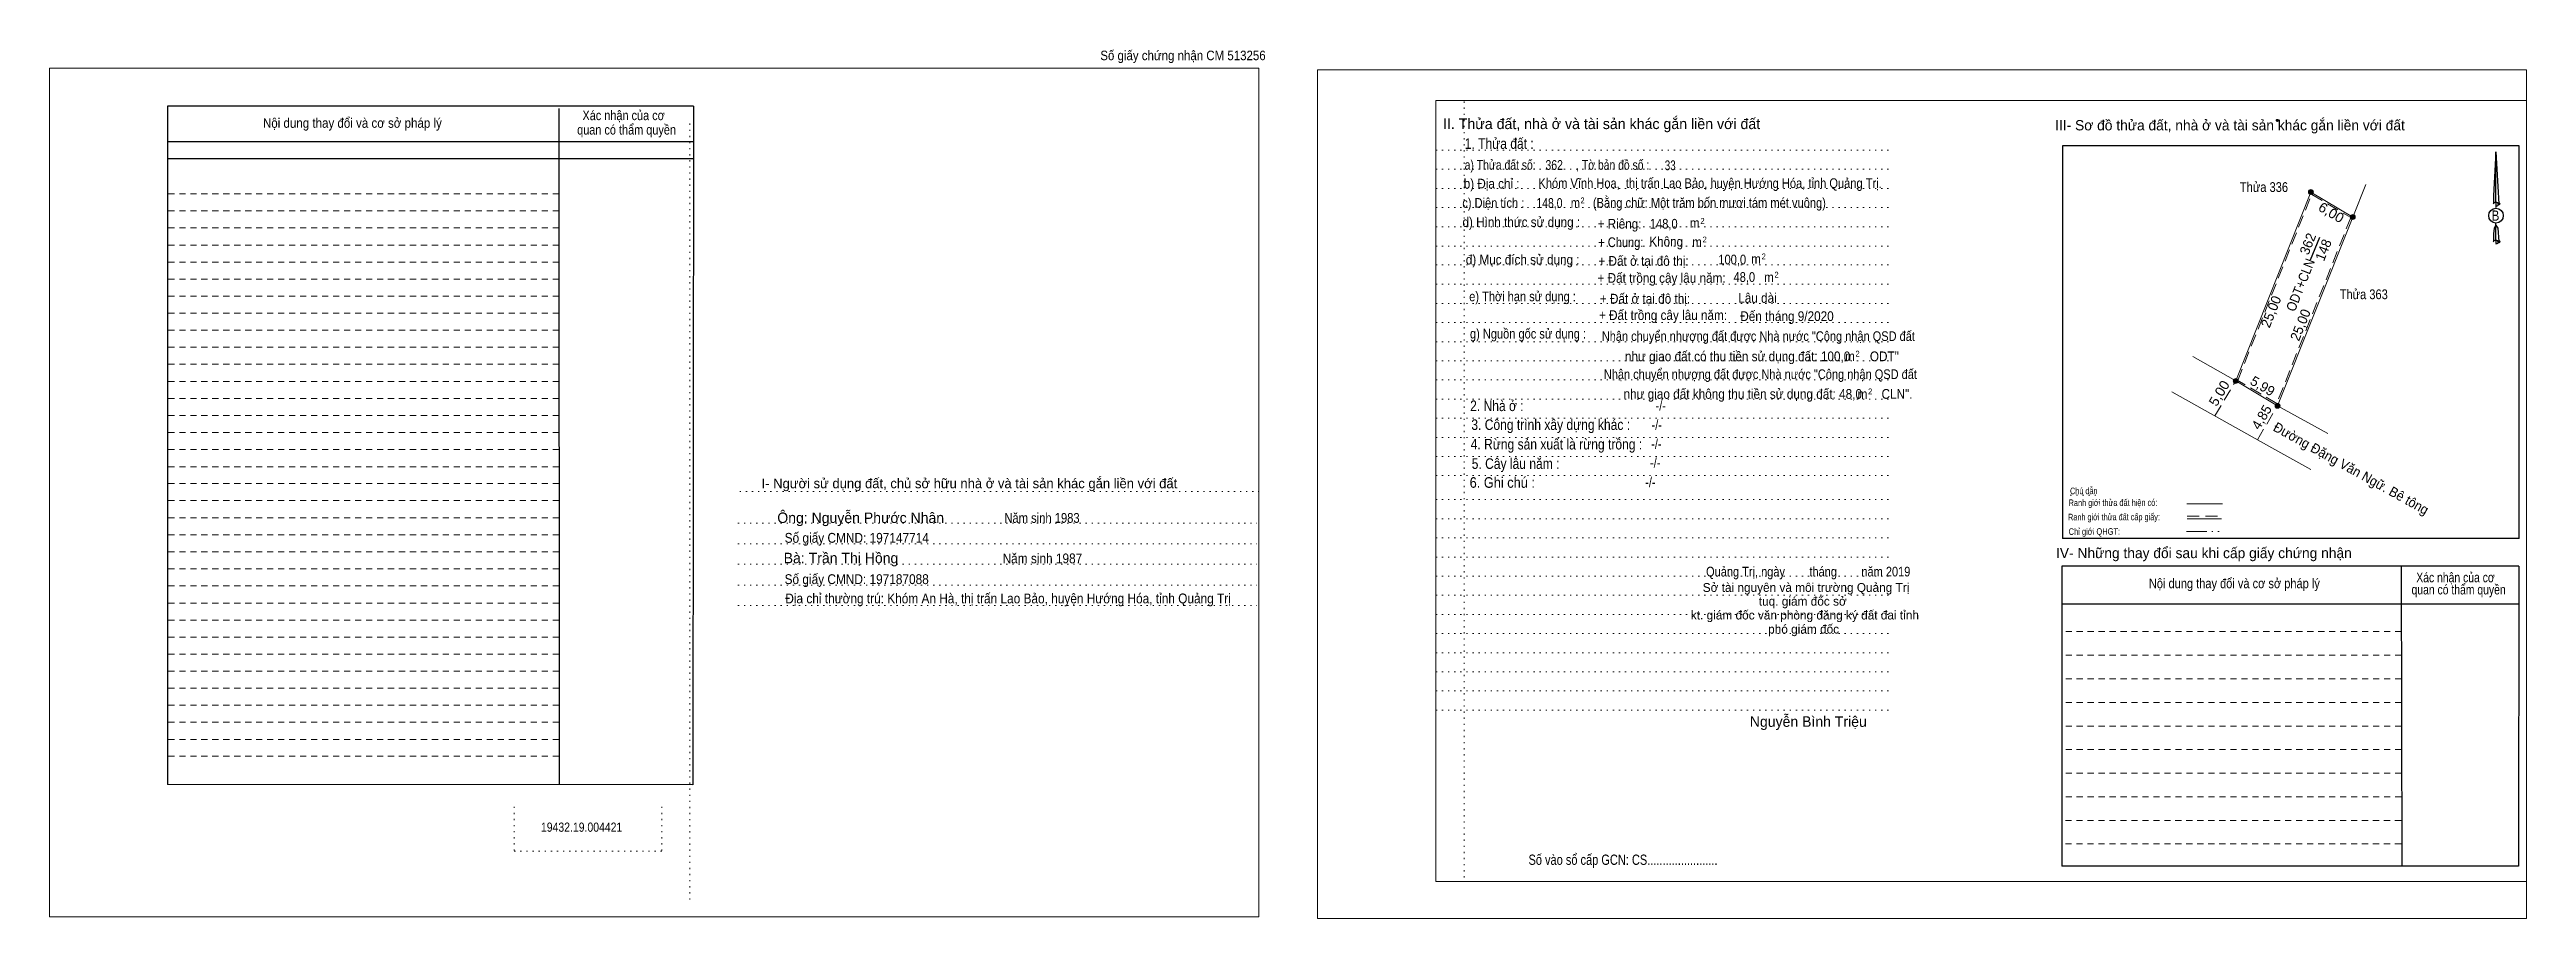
# Model space of a CAD drawing. Header units: metres. Extents: x 543288 to 552499, y 1822776 to 1839668.
# Drawn here: x 550483.1 to 550787.6, y 1838004.6 to 1838111.4 of the extents above; entities that cross this region are included whole.
import ezdxf
from ezdxf.enums import TextEntityAlignment as Align

# ---------------------------------------------------------------- set-up
doc = ezdxf.new("R2010")
doc.units = ezdxf.units.M
doc.header["$LTSCALE"] = 0.5
doc.header["$PDMODE"] = 32
doc.header["$PDSIZE"] = 0.25
for name, pattern in [('DASH_DOUBLE_DOT', [9.2, 5, -1.2, 0.3, -1.2, 0.3, -1.2]), ('DOTTED', [1.5, 0.3, -1.2]), ('MEDIUM_DASHED', [4.5, 3, -1.5]), ('SHORT_DASHED', [2.7, 1.5, -1.2])]:
    doc.linetypes.add(name, pattern=pattern)
for name, color, linetype, lineweight in [('1', 7, 'Continuous', 13), ('10', 7, 'Continuous', 13), ('18', 7, 'Continuous', 25), ('28', 7, 'SHORT_DASHED', 13), ('55', 7, 'DASH_DOUBLE_DOT', 13), ('8', 7, 'Continuous', 13)]:
    doc.layers.add(name, color=color, linetype=linetype, lineweight=lineweight)
doc.layers.add('40', color=7, linetype='Continuous')
doc.layers.add('9', color=7, linetype='Continuous')

msp = doc.modelspace()

# ---------------------------------------------------------------- texts
at = {"layer": '10', "width": 0.8}
msp.add_text('362', height=1.2, dxfattribs=at).set_placement((550668.065, 1838096.6), align=Align.CENTER)
at = {"layer": '18'}
for s, height, p in [('II. Thửa đất, nhà ở và tài sản khác gắn liền với đất', 1.303, (550673.895, 1838101.61)), ('Ông: Nguyễn Phước Nhân', 1.29, (550582.805, 1838053.18)), ('Bà: Trần Thị Hồng', 1.29, (550580.385, 1838048.23)), ('Sở tài nguyên và môi trường Quảng Trị', 1.086, (550699.03, 1838044.71)), ('tuq. giám đốc sở', 1.087, (550698.625, 1838043.02)), ('kt. giám đốc văn phòng đăng ký đất đai tỉnh', 1.087, (550698.89, 1838041.32)), ('phó giám đốc', 1.087, (550698.73, 1838039.59)), ('Nguyễn Bình Triệu', 1.29, (550699.31, 1838028.12))]:
    msp.add_text(s, height=height, dxfattribs=at).set_placement(p, align=Align.CENTER)
for s, height, width, p in [('1. Thửa đất :', 1.303, 0.85, (550661.31, 1838099.18)), ('b) Địa chỉ : ', 1.194, 0.9, (550660.575, 1838094.31)), ('a) Thửa đất số:              , Tờ bản đồ số : ', 1.194, 0.8, (550668.585, 1838096.61)), ('33', 1.2, 0.75, (550682.33, 1838096.56)), ('c) Diện tích :                                                   ', 1.194, 0.85, (550670.195, 1838091.94)), ('148,0', 1.2, 0.8, (550667.485, 1838091.92)), (' m', 1.194, 0.85, (550670.48, 1838091.95)), ('2', 0.7235, 0.75, (550671.555, 1838092.48)), ('(Bằng chữ: Một trăm bốn mươi tám mét vuông)', 1.2, 0.85, (550687.145, 1838091.95)), ('d) Hình thức sử dụng :', 1.194, 0.9, (550664.025, 1838089.58)), ('+ Riêng: ', 1.194, 0.9, (550676.3, 1838089.37)), (' m', 1.194, 0.9, (550685.145, 1838089.47)), ('2', 0.7235, 0.8, (550686.305, 1838089.96)), ('B', 1.251, 0.85, (550783.785, 1838090.35)), ('đ) Mục đích sử dụng :', 1.194, 0.9, (550664.195, 1838084.97)), ('       + Chung:', 1.194, 0.85, (550674.94, 1838087.1)), ('+ Đất ở tại đô thị:', 1.2, 0.9, (550679.05, 1838084.8)), ('Không', 1.194, 0.9, (550681.835, 1838087.18)), (' m', 1.194, 0.9, (550685.425, 1838087.12)), ('2', 0.7235, 0.8, (550686.565, 1838087.67)), ('100,0', 1.2, 0.85, (550689.955, 1838084.97)), (' m', 1.194, 0.9, (550692.675, 1838085.05)), ('2', 0.7235, 0.8, (550693.825, 1838085.59)), ('+ Đất trồng cây lâu năm:', 1.198, 0.9, (550681.265, 1838082.71)), ('48,0', 1.2, 0.85, (550691.44, 1838082.82)), (' m', 1.194, 0.9, (550694.265, 1838082.8)), ('2', 0.7235, 0.8, (550695.405, 1838083.35)), ('e) Thời hạn sử dụng :', 1.194, 0.85, (550664.175, 1838080.44)), ('+ Đất ở tại đô thị:', 1.2, 0.9, (550679.23, 1838080.16)), ('Lâu dài', 1.198, 0.9, (550693.06, 1838080.25)), ('g) Nguồn gốc sử dụng :', 1.194, 0.85, (550664.845, 1838075.86)), ('+ Đất trồng cây lâu năm:', 1.198, 0.9, (550681.445, 1838078.14)), ('Đến tháng 9/2020', 1.2, 0.9, (550696.69, 1838078.01)), (' m', 1.194, 0.9, (550704.225, 1838073.09)), ('2', 0.7235, 0.8, (550705.365, 1838073.64)), ('2. Nhà ở :', 1.303, 0.85, (550661.02, 1838066.94)), (' m', 1.194, 0.9, (550705.775, 1838068.44)), ('2', 0.7235, 0.8, (550706.915, 1838068.99)), ('3. Công trình xây dựng khác :', 1.303, 0.85, (550667.64, 1838064.62)), ('4. Rừng sản xuất là rừng trồng :', 1.303, 0.85, (550668.34, 1838062.22)), ('6. Ghi chú :', 1.303, 0.9, (550661.685, 1838057.51)), ('5. Cây lâu năm :', 1.303, 0.85, (550663.32, 1838059.83)), ('Quảng Trị, ngày        tháng        năm 2019', 1.19, 0.85, (550699.295, 1838046.61)), ('19432.19.004421', 1.13, 0.85, (550548.495, 1838015.22)), ('Số vào sổ cấp GCN: CS.......................', 1.265, 0.8, (550676.53, 1838011.15))]:
    msp.add_text(s, height=height, dxfattribs=dict(at, width=width)).set_placement(p, align=Align.CENTER)
for s, height, width, p in [('Khóm Vĩnh Hoa,  thị trấn Lao Bảo, huyện Hướng Hóa, tỉnh Quảng Trị.', 1.2, 0.85, (550666.12, 1838094.36)), ('Nhận chuyển nhượng đất được Nhà nước "Công nhận QSD đất ', 1.19, 0.85, (550673.92, 1838075.56)), ('như giao đất có thu tiền sử dụng đất: 100,0      ODT"', 1.2, 0.9, (550676.76, 1838073.07)), ('Nhận chuyển nhượng đất được Nhà nước "Công nhận QSD đất ', 1.19, 0.85, (550674.17, 1838070.88)), ('như giao đất không thu tiền sử dụng đất: 48,0      CLN".', 1.2, 0.9, (550676.59, 1838068.45))]:
    msp.add_text(s, height=height, dxfattribs=dict(at, width=width)).set_placement(p)
at = {"layer": '28'}
for s, height, width, p in [('Nội dung thay đổi và cơ sở pháp lý', 1.18, 0.9, (550520.315, 1838101.77)), ('Nội dung thay đổi và cơ sở pháp lý', 1.18, 0.9, (550520.315, 1838101.77)), (' quan có thẩm quyền', 1.18, 0.85, (550553.835, 1838100.94)), (' quan có thẩm quyền', 1.18, 0.85, (550553.835, 1838100.94)), ('Xác nhận của cơ', 1.18, 0.85, (550553.66, 1838102.71)), ('Xác nhận của cơ', 1.18, 0.85, (550553.66, 1838102.71)), ('-/-', 1.194, 0.85, (550681.165, 1838066.99)), ('-/-', 1.194, 0.85, (550680.675, 1838064.65)), ('-/-', 1.194, 0.85, (550680.635, 1838062.31)), ('-/-', 1.194, 0.85, (550679.895, 1838057.6)), ('-/-', 1.194, 0.85, (550680.485, 1838059.98)), ('Nội dung thay đổi và cơ sở pháp lý', 1.194, 0.85, (550751.69, 1838045.16)), ('Xác nhận của cơ', 1.194, 0.8, (550778.875, 1838045.89)), (' quan có thẩm quyền', 1.194, 0.8, (550779.08, 1838044.4))]:
    msp.add_text(s, height=height, dxfattribs=dict(at, width=width)).set_placement(p, align=Align.CENTER)
for s, height, p in [('III- Sơ đồ thửa đất, nhà ở và tài sản khác gắn liền với đất', 1.267, (550751.15, 1838101.45)), ('I- Người sử dụng đất, chủ sở hữu nhà ở và tài sản khác gắn liền với đất', 1.197, (550596.175, 1838057.45)), ('IV- Những thay đổi sau khi cấp giấy chứng nhận', 1.267, (550747.945, 1838048.86))]:
    msp.add_text(s, height=height, dxfattribs=at).set_placement(p, align=Align.CENTER)
for s, width, p in [('Năm sinh 1983', 0.85, (550600.47, 1838053.2)), ('Số giấy CMND: 197147714', 0.9, (550573.46, 1838050.75)), ('Năm sinh 1987', 0.9, (550600.25, 1838048.22)), ('Số giấy CMND: 197187088', 0.9, (550573.45, 1838045.67)), ('Địa chỉ thường trú: Khóm An Hà, thị trấn Lao Bảo, huyện Hướng Hóa, tỉnh Quảng Trị', 0.9, (550573.54, 1838043.3))]:
    msp.add_text(s, height=1.21, dxfattribs=dict(at, width=width)).set_placement(p)
at = {"layer": '40', "width": 0.9}
msp.add_text('Số giấy chứng nhận CM 513256', height=1.173, dxfattribs=at).set_placement((550622.43, 1838110.08), align=Align.CENTER)
at = {"layer": '55'}
for s, height, width, p in [('Ranh giới thửa đất hiện có:', 0.8143, 0.8, (550736.764, 1838055.2727)), ('Chú dẫn', 0.8101, 0.8, (550733.179, 1838056.7239)), ('Chỉ giới QHGT:', 0.8108, 0.85, (550734.479, 1838051.7275)), ('Ranh giới thửa đất cấp giấy:', 0.8108, 0.8, (550736.889, 1838053.5131))]:
    msp.add_text(s, height=height, rotation=0.135, dxfattribs=dict(at, width=width)).set_placement(p, align=Align.CENTER)
at = {"layer": '8', "width": 0.85}
for s, p in [('Thửa 336', (550755.33, 1838093.88)), ('Thửa 363', (550767.595, 1838080.7))]:
    msp.add_text(s, height=1.2, dxfattribs=at).set_placement(p, align=Align.CENTER)
at = {"layer": '8'}
for s, rotation, width, p in [('6,00', 329.249, 1.05, (550763.2982, 1838090.8365)), ('5,00', 59.233, 1.05, (550750.344, 1838068.8281)), ('Đường Đặng Văn Ngữ. Bê tông', 330.927, 0.95, (550765.7484, 1838059.367))]:
    msp.add_text(s, height=1.2, rotation=rotation, dxfattribs=dict(at, width=width)).set_placement(p, align=Align.CENTER)
for s, rotation, p in [('362', 68.353, (550761.2775, 1838087.2787)), ('148', 68.353, (550763.1975, 1838086.5287)), ('25,00', 68.288, (550756.7539, 1838078.943)), ('25,00', 68.258, (550760.3649, 1838077.3127)), ('5,99', 329.282, (550754.8585, 1838069.5034)), ('4,85', 59.259, (550755.5584, 1838065.8833))]:
    msp.add_text(s, height=1.2, rotation=rotation, dxfattribs=at).set_placement(p, align=Align.CENTER)
at = {"layer": '8', "width": 0.9}
msp.add_text('ODT+CLN', height=1.2, rotation=68.353, dxfattribs=at).set_placement((550761.6208, 1838085.3773), align=Align.RIGHT)
at = {"layer": '9', "width": 0.85}
msp.add_text('148,0', height=1.2, dxfattribs=at).set_placement((550681.535, 1838089.37), align=Align.CENTER)

# ---------------------------------------------------------------- hatches: boundary and pattern name
at = {"layer": '8'}
for points in [[(550761.3995, 1838093.8737, 1), (550760.7995, 1838093.8737, 1)], [(550766.5595, 1838090.8037, 1), (550765.9595, 1838090.8037, 1)], [(550752.1495, 1838070.6437, 1), (550751.5495, 1838070.6437, 1)], [(550757.2995, 1838067.5837, 1), (550756.6995, 1838067.5837, 1)]]:
    msp.add_hatch(color=256, dxfattribs=at).paths.add_polyline_path(points)

# ---------------------------------------------------------------- linework, layer by layer
at = {"layer": '1'}
for p, q in [((550653.52, 1838105.12), (550787.6, 1838105.12)), ((550653.52, 1838105.12), (550653.52, 1838009.11)), ((550787.6, 1838105.12), (550787.6, 1838008.36)), ((550653.52, 1838009.11), (550787.6, 1838009.11))]:
    msp.add_line(p, q, dxfattribs=at)
at = {"layer": '1', "linetype": 'DOTTED'}
for p, q in [((550657.01, 1838105), (550657.01, 1838009.04)), ((550561.82, 1838102.28), (550561.82, 1838006.28)), ((550653.52, 1838099), (550658.95, 1838099)), ((550653.52, 1838099), (550709.33, 1838099)), ((550653.52, 1838096.69), (550709.33, 1838096.69)), ((550653.52, 1838094.32), (550709.33, 1838094.32)), ((550653.52, 1838091.96), (550709.33, 1838091.96)), ((550653.52, 1838089.6), (550709.33, 1838089.6)), ((550653.52, 1838087.23), (550709.33, 1838087.23)), ((550653.52, 1838084.91), (550709.33, 1838084.91)), ((550653.52, 1838082.54), (550709.33, 1838082.54)), ((550653.52, 1838080.18), (550709.33, 1838080.18)), ((550653.52, 1838077.85), (550709.33, 1838077.85)), ((550653.52, 1838075.46), (550709.33, 1838075.46)), ((550653.52, 1838073.13), (550709.33, 1838073.13)), ((550653.52, 1838070.77), (550709.33, 1838070.77)), ((550653.52, 1838068.41), (550709.33, 1838068.41)), ((550653.52, 1838066.06), (550709.33, 1838066.06)), ((550653.52, 1838063.7), (550709.33, 1838063.7)), ((550653.52, 1838061.37), (550709.33, 1838061.37)), ((550653.52, 1838059), (550709.33, 1838059)), ((550567.94, 1838057.06), (550631.71, 1838057.06)), ((550653.52, 1838056.08), (550709.33, 1838056.08)), ((550567.71, 1838053.14), (550631.5, 1838053.14)), ((550653.52, 1838053.69), (550709.33, 1838053.69)), ((550567.71, 1838050.61), (550631.5, 1838050.61)), ((550653.52, 1838051.37), (550709.33, 1838051.37)), ((550567.71, 1838048.12), (550631.5, 1838048.12)), ((550653.52, 1838048.99), (550709.33, 1838048.99)), ((550653.52, 1838046.65), (550709.33, 1838046.65)), ((550567.71, 1838045.53), (550631.5, 1838045.53)), ((550653.52, 1838044.31), (550709.33, 1838044.31)), ((550567.71, 1838043.02), (550631.5, 1838043.02)), ((550653.52, 1838041.94), (550709.33, 1838041.94)), ((550653.52, 1838039.61), (550709.33, 1838039.61)), ((550653.52, 1838037.23), (550709.33, 1838037.23)), ((550653.52, 1838034.89), (550709.33, 1838034.89)), ((550653.52, 1838032.53), (550709.33, 1838032.53)), ((550653.52, 1838030.16), (550709.33, 1838030.16)), ((550540.21, 1838018.3), (550540.21, 1838012.85)), ((550558.34, 1838018.3), (550558.34, 1838012.85)), ((550540.21, 1838012.85), (550558.34, 1838012.85))]:
    msp.add_line(p, q, dxfattribs=at)
at = {"layer": '1'}
for points in [[(550483.08, 1838004.78), (550631.74, 1838004.78), (550631.74, 1838109.1), (550483.08, 1838109.1)], [(550483.08, 1838109.1), (550631.74, 1838109.1), (550631.74, 1838004.78), (550483.08, 1838004.78)], [(550638.96, 1838004.56), (550787.6, 1838004.56), (550787.6, 1838108.89), (550638.96, 1838108.89)]]:
    msp.add_lwpolyline(points, close=True, dxfattribs=at)
msp.add_lwpolyline([(550658.95, 1838105.12), (550787.6, 1838105.12), (550787.6, 1838009.11), (550658.95, 1838009.11)], dxfattribs=at)
at = {"layer": '18'}
for p, q in [((550783.84, 1838098.8), (550784.19, 1838092.41)), ((550783.84, 1838098.8), (550784.19, 1838092.41)), ((550783.84, 1838098.8), (550784.19, 1838092.41)), ((550783.55, 1838093.39), (550783.53, 1838092.41)), ((550783.84, 1838092.61), (550783.84, 1838092.34)), ((550783.84, 1838092.34), (550783.84, 1838092.19)), ((550783.84, 1838092.19), (550783.84, 1838091.96)), ((550783.84, 1838092.19), (550783.84, 1838091.96)), ((550783.84, 1838092.19), (550783.84, 1838091.96)), ((550783.84, 1838089.78), (550783.84, 1838090.09)), ((550783.84, 1838089.78), (550783.84, 1838090.09)), ((550783.84, 1838089.78), (550783.84, 1838090.09)), ((550783.84, 1838089.78), (550784.1, 1838089.41)), ((550783.84, 1838089.78), (550784.1, 1838089.41)), ((550783.84, 1838089.78), (550784.1, 1838089.41)), ((550784.1, 1838089.41), (550784.19, 1838087.77)), ((550784.1, 1838089.41), (550784.19, 1838087.77)), ((550784.1, 1838089.41), (550784.19, 1838087.77)), ((550783.84, 1838087.99), (550783.84, 1838087.74)), ((550783.84, 1838087.74), (550783.84, 1838087.55))]:
    msp.add_line(p, q, dxfattribs=at)
for points in [[(550783.84, 1838092.61), (550783.84, 1838098.8), (550783.55, 1838093.39)], [(550783.84, 1838087.99), (550783.84, 1838089.78), (550783.63, 1838089.41), (550783.55, 1838088.74), (550783.53, 1838087.77)]]:
    msp.add_lwpolyline(points, dxfattribs=at)
msp.add_ellipse((550783.8525, 1838090.9733), major_axis=(0, 0.9113), ratio=0.983453, dxfattribs=at)
for centre, start_param, end_param in [((550783.8528, 1838092.3775), 1.57079633, 3.07445202), ((550783.8528, 1838092.3775), 0.06714063, 1.57079633), ((550783.8528, 1838092.3775), 4.71238898, 6.28318531), ((550783.8528, 1838087.7264), 2.49106941, 3.07427841), ((550783.8528, 1838087.7264), 1.57079633, 2.49106941), ((550783.8528, 1838087.7264), 0.06714063, 1.57079633), ((550783.8528, 1838087.7264), 4.71238898, 6.28318531)]:
    msp.add_ellipse(centre, major_axis=(0.3285, 0), ratio=0.655448, start_param=start_param, end_param=end_param, dxfattribs=at)
for p in [(550784.19, 1838092.41), (550784.19, 1838087.77)]:
    msp.add_point(p, dxfattribs=at)
at = {"layer": '28', "linetype": 'Continuous', "lineweight": 25}
for p, q in [((550562.24, 1838104.41), (550497.6, 1838104.41)), ((550545.69, 1838104.15), (550545.72, 1838020.99)), ((550562.24, 1838104.41), (550562.17, 1838020.99)), ((550562.24, 1838100.06), (550497.69, 1838100.06)), ((550562.24, 1838100.06), (550497.69, 1838100.06)), ((550562.24, 1838097.96), (550497.69, 1838097.96)), ((550730.57, 1838099.56), (550730.57, 1838051.28)), ((550786.7, 1838051.28), (550730.57, 1838051.28)), ((550772.2, 1838047.89), (550772.26, 1838011)), ((550786.68, 1838047.89), (550786.63, 1838011)), ((550786.63, 1838043.22), (550730.49, 1838043.22)), ((550562.17, 1838020.99), (550497.6, 1838021.02)), ((550786.63, 1838011), (550730.49, 1838011))]:
    msp.add_line(p, q, dxfattribs=at)
at = {"layer": '28'}
for p, q in [((550545.69, 1838093.64), (550497.6, 1838093.64)), ((550545.69, 1838091.55), (550497.6, 1838091.55)), ((550545.69, 1838089.46), (550497.6, 1838089.46)), ((550545.69, 1838087.34), (550497.6, 1838087.34)), ((550545.69, 1838085.26), (550497.6, 1838085.26)), ((550545.69, 1838083.17), (550497.6, 1838083.17)), ((550545.69, 1838081.05), (550497.6, 1838081.05)), ((550545.69, 1838078.99), (550497.6, 1838078.99)), ((550545.69, 1838076.88), (550497.6, 1838076.88)), ((550545.69, 1838074.8), (550497.6, 1838074.8)), ((550545.69, 1838072.7), (550497.6, 1838072.7)), ((550545.69, 1838070.58), (550497.6, 1838070.58)), ((550545.69, 1838068.47), (550497.6, 1838068.47)), ((550545.69, 1838066.4), (550497.6, 1838066.4)), ((550545.69, 1838064.3), (550497.6, 1838064.3)), ((550545.69, 1838062.22), (550497.6, 1838062.22)), ((550545.69, 1838060.1), (550497.6, 1838060.1)), ((550545.69, 1838058.02), (550497.6, 1838058.02)), ((550545.69, 1838055.94), (550497.6, 1838055.94)), ((550545.69, 1838053.82), (550497.6, 1838053.82)), ((550545.69, 1838051.73), (550497.6, 1838051.73)), ((550545.69, 1838049.65), (550497.6, 1838049.65)), ((550545.69, 1838047.54), (550497.6, 1838047.54)), ((550545.69, 1838045.44), (550497.6, 1838045.44)), ((550545.69, 1838043.34), (550497.6, 1838043.34)), ((550545.69, 1838041.24), (550497.6, 1838041.24)), ((550545.69, 1838039.16), (550497.6, 1838039.16)), ((550545.69, 1838037.06), (550497.6, 1838037.06)), ((550772.2, 1838039.83), (550730.49, 1838039.83)), ((550545.69, 1838034.98), (550497.6, 1838034.98)), ((550772.2, 1838036.94), (550730.49, 1838036.94)), ((550772.2, 1838034.01), (550730.49, 1838034.01)), ((550545.69, 1838032.87), (550497.6, 1838032.87)), ((550772.2, 1838031.11), (550730.49, 1838031.11)), ((550545.69, 1838030.79), (550497.6, 1838030.79)), ((550545.69, 1838028.71), (550497.6, 1838028.71)), ((550772.2, 1838028.2), (550730.49, 1838028.2)), ((550545.69, 1838026.58), (550497.6, 1838026.58)), ((550772.2, 1838025.34), (550730.49, 1838025.34)), ((550545.69, 1838024.52), (550497.6, 1838024.52)), ((550772.2, 1838022.43), (550730.49, 1838022.43)), ((550772.2, 1838019.52), (550730.49, 1838019.52)), ((550772.18, 1838016.62), (550730.49, 1838016.62)), ((550772.18, 1838013.72), (550730.49, 1838013.72))]:
    msp.add_line(p, q, dxfattribs=at)
at = {"layer": '28', "linetype": 'Continuous', "lineweight": 25}
for points in [[(550562.24, 1838104.41), (550497.6, 1838104.41), (550497.6, 1838021.02)], [(550786.7, 1838051.28), (550786.7, 1838099.56), (550730.57, 1838099.56)], [(550786.68, 1838047.89), (550730.49, 1838047.89), (550730.49, 1838011)]]:
    msp.add_lwpolyline(points, dxfattribs=at)
at = {"layer": '28'}
msp.add_point((550756.96, 1838102.68), dxfattribs=at)
at = {"layer": '55'}
msp.add_line((550745.8, 1838052.13), (550750.22, 1838052.13), dxfattribs=at)
at = {"layer": '8'}
for p, q in [((550761.1, 1838093.87), (550751.85, 1838070.64)), ((550761.1, 1838093.87), (550766.26, 1838090.8)), ((550766.26, 1838090.8), (550767.85, 1838094.8)), ((550757, 1838067.58), (550766.26, 1838090.8)), ((550746.59, 1838073.65), (550751.85, 1838070.64)), ((550751.85, 1838070.64), (550757, 1838067.58)), ((550751.85, 1838070.64), (550757, 1838067.58)), ((550763.19, 1838064.2), (550757, 1838067.58)), ((550745.86, 1838055.52), (550750.25, 1838055.52)), ((550745.87, 1838053.71), (550750.1, 1838053.71)), ((550745.87, 1838053.71), (550750.1, 1838053.71))]:
    msp.add_line(p, q, dxfattribs=at)
at = {"layer": '8', "lineweight": 25}
msp.add_line((550761.06, 1838085.52), (550762.18, 1838088.34), dxfattribs=at)
at = {"layer": '8', "linetype": 'MEDIUM_DASHED'}
for p, q in [((550749.29, 1838066.34), (550751.85, 1838070.64)), ((550754.52, 1838063.41), (550757, 1838067.58)), ((550745.87, 1838054.02), (550750.22, 1838054.02))]:
    msp.add_line(p, q, dxfattribs=at)
at = {"layer": '8', "linetype": 'DOTTED'}
msp.add_line((550731.52, 1838056.59), (550734.8, 1838056.59), dxfattribs=at)
at = {"layer": '8', "linetype": 'MEDIUM_DASHED'}
msp.add_lwpolyline([(550761.2, 1838093.58), (550766.01, 1838090.72), (550756.9, 1838067.87), (550752.1, 1838070.72)], close=True, dxfattribs=at)
at = {"layer": '8'}
msp.add_lwpolyline([(550744.02, 1838069.29), (550755.93, 1838062.62), (550761.11, 1838059.74)], dxfattribs=at)
for centre in [(550761.0995, 1838093.8737), (550766.2595, 1838090.8037), (550751.8495, 1838070.6437), (550756.9995, 1838067.5837)]:
    msp.add_circle(centre, 0.3, dxfattribs=at)

msp.set_redraw_order([(e.dxf.handle, doc.entitydb.next_handle()) for e in msp.query("TEXT MTEXT ATTDEF DIMENSION ARC_DIMENSION")])  # texts and dimensions are drawn at this point

doc.saveas('drawing.dxf')
